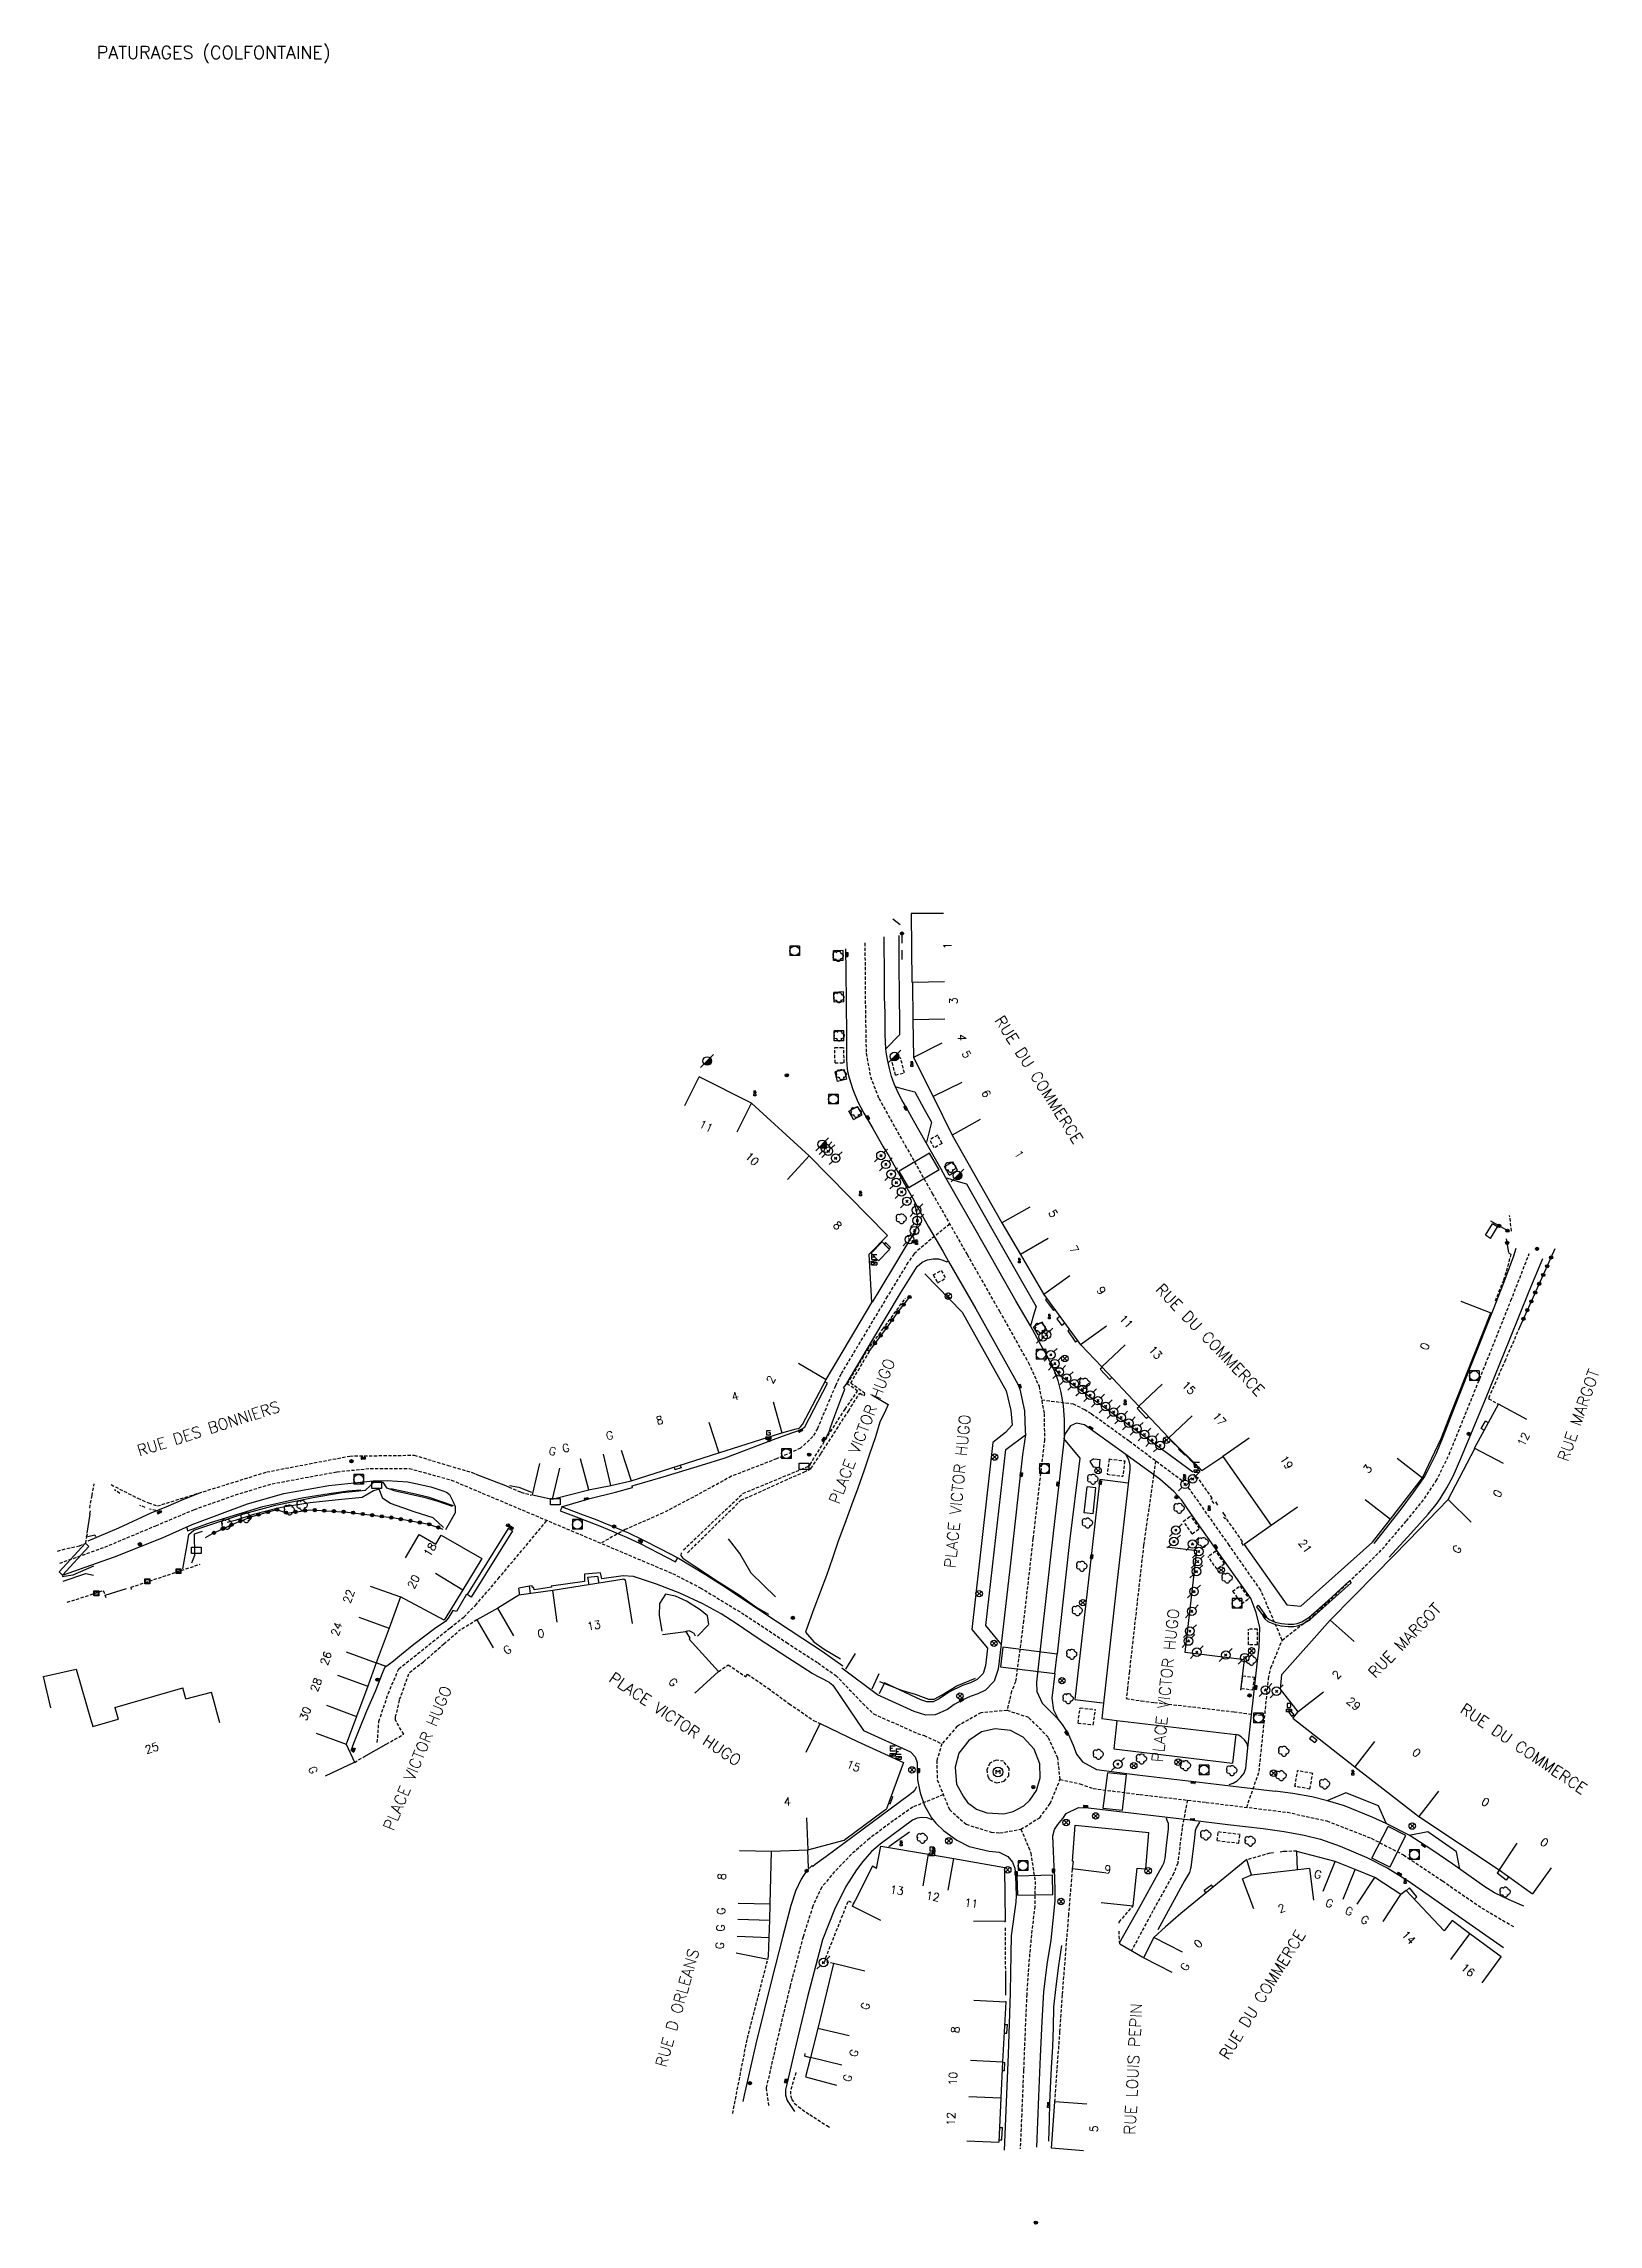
# Model space of a CAD drawing. Header units: millimetres. Extents: x 114005 to 114985, y 122399 to 123000.
# Drawn here: x 114004.9 to 114247.2, y 122399.1 to 122739.1 of the extents above; entities that cross this region are included whole.
import ezdxf
from ezdxf.enums import TextEntityAlignment as Align

# ---------------------------------------------------------------- set-up
doc = ezdxf.new("R2010")
doc.units = ezdxf.units.MM
doc.linetypes.add('DASHED', pattern=[0.75, 0.5, -0.25])
doc.layers.get('0').update_dxf_attribs({"linetype": 'CONTINUOUS'})
for name, color, linetype in [('w0001', 6, 'DASHED'), ('w0003', 5, 'CONTINUOUS'), ('w0006', 2, 'CONTINUOUS'), ('w0008', 7, 'CONTINUOUS'), ('w0013', 4, 'CONTINUOUS'), ('w0014', 7, 'CONTINUOUS'), ('w0017', 7, 'CONTINUOUS'), ('w0020', 2, 'CONTINUOUS'), ('w0021', 2, 'CONTINUOUS'), ('w0100', 7, 'CONTINUOUS'), ('w0101', 7, 'CONTINUOUS'), ('w0103', 1, 'CONTINUOUS'), ('w0106', 7, 'CONTINUOUS'), ('w0112', 1, 'DASHED'), ('w0113', 2, 'DASHED'), ('w0114', 2, 'DASHED'), ('w0132', 7, 'CONTINUOUS'), ('w0150', 7, 'CONTINUOUS'), ('w0153', 7, 'CONTINUOUS'), ('w0210', 2, 'CONTINUOUS'), ('w0211', 2, 'CONTINUOUS'), ('w0214', 2, 'CONTINUOUS'), ('w0300', 7, 'CONTINUOUS'), ('w0322', 7, 'CONTINUOUS'), ('w0400', 7, 'CONTINUOUS'), ('w0420', 7, 'CONTINUOUS'), ('w0425', 7, 'CONTINUOUS'), ('w0430', 7, 'CONTINUOUS'), ('w0431', 7, 'CONTINUOUS'), ('w0432', 7, 'CONTINUOUS'), ('w0438', 7, 'CONTINUOUS'), ('w0439', 7, 'CONTINUOUS'), ('w0469', 7, 'CONTINUOUS'), ('w0470', 7, 'CONTINUOUS'), ('w0473', 7, 'CONTINUOUS'), ('w0856', 7, 'CONTINUOUS'), ('w0980', 7, 'CONTINUOUS'), ('w0989', 7, 'CONTINUOUS'), ('w0991', 7, 'CONTINUOUS'), ('w1102', 7, 'CONTINUOUS'), ('w1338', 7, 'CONTINUOUS'), ('w1471', 7, 'CONTINUOUS')]:
    doc.layers.add(name, color=color, linetype=linetype)
doc.styles.get("Standard").update_dxf_attribs({"font": 'romans.shx', "width": 0.85})

msp = doc.modelspace()

# ---------------------------------------------------------------- texts
at = {"layer": 'w0980'}
msp.add_text('PATURAGES (COLFONTAINE)', height=2, dxfattribs=at).set_placement((114013.2, 122737.75), align=Align.MIDDLE_LEFT)
at = {"layer": 'w0989'}
for s, rotation, p in [('RUE DU COMMERCE', 302.6961, (114153.79, 122587.31)), ('RUE DU COMMERCE', 313.8542, (114178.72, 122545.35)), ('PLACE VICTOR HUGO', 68.6301, (114128.08, 122511.56)), ('RUE MARGOT', 70.796, (114241.66, 122518.18)), ('RUE DES BONNIERS', 17.6711, (114019.58, 122519.65)), ('PLACE VICTOR HUGO', 84.2894, (114146.14, 122501.42)), ('PLACE VICTOR HUGO', 83.8474, (114178.47, 122471.15)), ('RUE MARGOT', 45.9765, (114211.83, 122484.74)), ('PLACE VICTOR HUGO', 67.6199, (114058.61, 122460.66)), ('PLACE VICTOR HUGO', 326.192, (114093.35, 122484.57)), ('RUE DU COMMERCE', 325.9311, (114226.01, 122479.72)), ('RUE D ORLEANS', 74.1241, (114101.08, 122423.69)), ('RUE DU COMMERCE', 58.2974, (114188.78, 122425.07)), ('RUE LOUIS PEPIN', 87.0391, (114174.17, 122413.03))]:
    msp.add_text(s, height=1.75, rotation=rotation, dxfattribs=at).set_placement(p, align=Align.MIDDLE_LEFT)
at = {"layer": 'w0991'}
for s, rotation, p in [('1', 90.8844, (114146.41, 122598.47)), ('3', 90.8043, (114147.35, 122589.86)), ('4', 271.517, (114147.42, 122584.14)), ('5', 298.7685, (114148.21, 122581.22)), ('6', 297.192, (114151.28, 122575.12)), ('11', 333.3608, (114107.89, 122569.78)), ('10', 317.6059, (114114.91, 122564.75)), ('1', 300.2378, (114156.43, 122565.66)), ('8', 315.593, (114128.22, 122554.4)), ('5', 301.9612, (114161.72, 122556.37)), ('7', 300.8746, (114164.99, 122550.79)), ('9', 308.0984, (114169.28, 122544.31)), ('11', 313.314, (114173.18, 122539.44)), ('13', 311.9545, (114177.73, 122534.64)), ('0', 69.7985, (114220.77, 122535.78)), ('2', 60.1694, (114118.81, 122530.51)), ('15', 315.2817, (114182.95, 122529.09)), ('4', 17.0606, (114112.87, 122527.61)), ('8', 15.875, (114101.1, 122523.87)), ('17', 310.0619, (114187.68, 122524.25)), ('G', 348.242, (114084.1, 122519.04)), ('G', 11.5567, (114086.43, 122519.54)), ('G', 11.5567, (114093.25, 122521.48)), ('12', 64.285, (114236.12, 122521.24)), ('19', 303.0711, (114198.11, 122517.57)), ('3', 48.9636, (114211.73, 122516.5)), ('0', 61.8929, (114232.06, 122512.75)), ('18', 58.6471, (114065.68, 122503.97)), ('21', 305.6497, (114201.03, 122504.48)), ('G', 51.7426, (114225.67, 122503.97)), ('20', 63.2461, (114063.14, 122499.02)), ('22', 70.0325, (114053.05, 122496.8)), ('24', 69.7477, (114051.18, 122491.7)), ('13', 9.0872, (114090.78, 122491.87)), ('0', 7.8468, (114082.51, 122490.61)), ('26', 69.9785, (114049.51, 122487.14)), ('G', 29.9516, (114077.5, 122488.16)), ('28', 69.5358, (114047.98, 122483.01)), ('G', 312.7851, (114102.57, 122483.19)), ('2', 45.3975, (114206.86, 122484.36)), ('30', 69.4739, (114046.29, 122478.5)), ('29', 319.0797, (114208.68, 122479.79)), ('25', 18.2069, (114021.99, 122472.76)), ('0', 321.9866, (114218.5, 122472.14)), ('G', 294.6614, (114046.34, 122469.66)), ('15', 338.0097, (114130.91, 122469.98)), ('4', 1.6252, (114120.84, 122464.37)), ('0', 329.3278, (114229.31, 122464.39)), ('0', 325.597, (114238.46, 122458.14)), ('8', 85.1234, (114111.26, 122453.26)), ('9', 352.9688, (114170.68, 122453.81)), ('G', 345.2007, (114203.34, 122453.06)), ('13', 351.7757, (114137.81, 122450.57)), ('12', 350.338, (114143.41, 122449.6)), ('11', 352.5599, (114149.43, 122448.55)), ('2', 20.5299, (114198.08, 122447.78)), ('G', 338.0134, (114205.08, 122448.59)), ('G', 93.1024, (114111.05, 122445.33)), ('G', 91.6396, (114111.13, 122447.94)), ('G', 337.8882, (114208.14, 122447.35)), ('G', 326.6024, (114210.49, 122446.04)), ('G', 89.361, (114110.94, 122442.55)), ('0', 43.0856, (114185.28, 122442.4)), ('14', 313.2485, (114217.21, 122443.39)), ('G', 62.8919, (114183.35, 122438.97)), ('16', 320.8366, (114226.5, 122438.25)), ('G', 76.3418, (114133.59, 122432.98)), ('8', 86.8794, (114147.64, 122429.39)), ('G', 76.2417, (114131.8, 122425.64)), ('G', 75.3879, (114130.82, 122421.75)), ('10', 87.3374, (114147.25, 122421.77)), ('12', 87.4458, (114146.96, 122415.5)), ('5', 87.309, (114169.23, 122413.96))]:
    msp.add_text(s, height=1.25, rotation=rotation, dxfattribs=at).set_placement(p, align=Align.CENTER)

# ---------------------------------------------------------------- blocks, each defined once
blk = doc.blocks.new('T856')
for p, q in [((-0.125, 0), (0.125, 0)), ((0, 0.125), (0, -0.125))]:
    blk.add_line(p, q)
blk.add_ellipse((0, 0), major_axis=(-0.177, 0.177), ratio=1, start_param=3.9269908, end_param=10.2101761)
blk = doc.blocks.new('T150')
for p, q in [((-0.375, 0.375), (0.375, 0.375)), ((-0.375, -0.375), (-0.375, 0.375)), ((-0.28125, 0.28125), (0.28125, 0.28125)), ((-0.28125, -0.28125), (-0.28125, 0.28125)), ((0.28125, 0.28125), (0.28125, -0.28125)), ((0.375, 0.375), (0.375, -0.375)), ((0.375, -0.375), (-0.375, -0.375)), ((0.28125, -0.28125), (-0.28125, -0.28125))]:
    blk.add_line(p, q)
blk = doc.blocks.new('T1471')
at = {"color": 0, "linetype": 'Continuous', "flags": 128}
blk.add_lwpolyline([(-0.75, -0.5), (-0.75, 0.5), (0.75, 0.5), (0.75, -0.5), (-0.75, -0.5)], dxfattribs=at)
blk = doc.blocks.new('T400')
for p, q in [((-0.15, 0.3), (0.15, 0.3)), ((-0.15, -0.25), (-0.15, 0.3)), ((-0.15, 0.15), (0.15, 0.15)), ((-0.15, 0), (0.15, 0)), ((0.15, 0.3), (0.15, -0.25)), ((-0.15, -0.15), (0.15, -0.15)), ((-0.15, -0.25), (-0.15, -0.3)), ((-0.15, -0.3), (0.15, -0.3)), ((0.15, -0.3), (0.15, -0.25))]:
    blk.add_line(p, q)
blk = doc.blocks.new('T420')
for p, q in [((0.75, 0.75), (-0.75, 0.75)), ((-0.75, 0.75), (-0.75, -0.75)), ((0.75, 0.75), (0.75, -0.75)), ((0.75, -0.75), (-0.75, -0.75))]:
    blk.add_line(p, q)
blk.add_ellipse((0, 0), major_axis=(-0.53, 0.53), ratio=1, start_param=3.926991, end_param=10.210176)
blk = doc.blocks.new('T300')
for p, q in [((-0.8, 0.51), (-0.86, 0.34)), ((-0.86, 0.34), (-0.86, 0.17)), ((-0.86, 0.17), (-0.74, 0.06)), ((-0.69, 0.63), (-0.8, 0.51)), ((-0.8, -0.06), (-0.74, 0.06)), ((-0.74, 0.06), (-0.69, 0.11)), ((-0.57, 0.69), (-0.69, 0.63)), ((-0.46, 0.69), (-0.57, 0.69)), ((-0.29, 0.63), (-0.46, 0.69)), ((-0.29, 0.63), (-0.17, 0.74)), ((-0.23, 0.57), (-0.29, 0.63)), ((-0.17, 0.74), (-0.06, 0.8)), ((-0.06, 0.8), (0.06, 0.8)), ((0.06, 0.8), (0.23, 0.74)), ((0.23, 0.74), (0.34, 0.63)), ((0.34, 0.63), (0.4, 0.51)), ((0.46, 0.46), (0.34, 0.46)), ((0.4, 0.51), (0.4, 0.46)), ((0.57, 0.4), (0.46, 0.46)), ((0.57, 0.4), (0.69, 0.29)), ((0.69, 0.29), (0.74, 0.17)), ((0.74, 0.06), (0.69, -0.17)), ((0.74, 0.17), (0.74, 0.06)), ((-0.8, -0.17), (-0.8, -0.06)), ((-0.8, -0.23), (-0.8, -0.17)), ((-0.74, -0.34), (-0.8, -0.23)), ((-0.69, -0.4), (-0.74, -0.34)), ((-0.51, -0.46), (-0.69, -0.4)), ((-0.4, -0.46), (-0.51, -0.46)), ((-0.4, -0.46), (-0.34, -0.46)), ((-0.34, -0.46), (-0.34, -0.4)), ((-0.34, -0.51), (-0.34, -0.46)), ((-0.29, -0.63), (-0.34, -0.51)), ((-0.17, -0.74), (-0.29, -0.63)), ((-0.06, -0.8), (-0.17, -0.74)), ((0.06, -0.8), (-0.06, -0.8)), ((0.17, -0.74), (0.06, -0.8)), ((0.23, -0.69), (0.17, -0.74)), ((0.29, -0.46), (0.23, -0.46)), ((0.29, -0.63), (0.23, -0.69)), ((0.46, -0.4), (0.29, -0.46)), ((0.34, -0.51), (0.29, -0.63)), ((0.34, -0.51), (0.34, -0.46)), ((0.57, -0.34), (0.46, -0.4)), ((0.63, -0.29), (0.57, -0.34)), ((0.69, -0.17), (0.63, -0.29))]:
    blk.add_line(p, q)
blk = doc.blocks.new('T425')
for p, q in [((-0.15, 0.6), (0.15, 0.6)), ((-0.15, 0.6), (-0.15, 0.3)), ((-0.15, 0.3), (0.15, 0.3)), ((-0.15, 0.15), (0.15, 0.15)), ((-0.15, -0.15), (-0.15, 0.15)), ((0, 0.45), (0.15, 0.45)), ((0.15, 0.45), (0.15, 0.3)), ((0.15, 0.15), (0.15, -0.15)), ((0.15, -0.15), (-0.15, -0.15))]:
    blk.add_line(p, q)
blk.add_ellipse((0, 0), major_axis=(-0.106, 0.106), ratio=1, start_param=3.926991, end_param=10.210176)
blk = doc.blocks.new('T432')
for p, q in [((-0.4, 0.2), (0.4, 0.2)), ((-0.4, -0.2), (-0.4, 0.2)), ((-0.4, -0.2), (0.4, 0.2)), ((0.3, 1.1), (-0.3, 1.1)), ((-0.3, 1.1), (-0.3, 0.5)), ((-0.3, 0.5), (0.3, 0.5)), ((0.3, 0.8), (0, 0.8)), ((0.3, 0.5), (0.3, 0.8)), ((0.4, 0.2), (0.4, -0.2)), ((-0.4, -0.2), (0.4, -0.2))]:
    blk.add_line(p, q)
blk = doc.blocks.new('T430')
for p, q in [((-0.4, 1.4), (0.4, 1.4)), ((-0.4, 1.4), (-0.4, 0.6)), ((-0.4, 1), (0, 1)), ((-0.4, 0.6), (0.4, 0.6)), ((-0.4, 0.2), (0.4, 0.2)), ((-0.4, -0.2), (-0.4, 0.2)), ((-0.4, -0.2), (0.4, 0.2)), ((0.4, 0.2), (0.4, -0.2)), ((-0.4, -0.2), (0.4, -0.2))]:
    blk.add_line(p, q)
blk = doc.blocks.new('T473')
for p, q in [((-0.166667, 0.166667), (0.166667, -0.166667)), ((-0.166667, -0.166667), (0.166667, 0.166667)), ((0.500001, 0.500001), (1.000002, 1.000002)), ((-1.000002, -1.000002), (-0.500001, -0.500001))]:
    blk.add_line(p, q)
blk.add_ellipse((0, 0), major_axis=(0.471405, 0.471405), ratio=1, start_param=5.4977871438, end_param=11.780972451)
blk = doc.blocks.new('T470')
for p, q in [((-1.000002, -1.000002), (1.000002, 1.000002)), ((0, 0), (0.666668, 0)), ((0, 0), (0, -0.666668)), ((0.166667, 0.166667), (0.500001, 0.166667)), ((0.166667, 0.166667), (0.166667, -0.666668)), ((0.333334, 0.333334), (0.500001, 0.333334)), ((0.333334, 0.333334), (0.333334, -0.500001)), ((0.500001, 0.333334), (0.500001, -0.333334)), ((-0.333334, -0.333334), (0.500001, -0.333334)), ((-0.333334, -0.333334), (-0.333334, -0.500001)), ((-0.333334, -0.500001), (0.333334, -0.500001)), ((-0.166667, -0.166667), (0.666668, -0.166667)), ((-0.166667, -0.166667), (-0.166667, -0.666668))]:
    blk.add_line(p, q)
blk.add_ellipse((0, 0), major_axis=(0.471405, 0.471405), ratio=1, start_param=5.4977871438, end_param=11.780972451)
blk = doc.blocks.new('T469')
at = {"color": 0, "linetype": 'Continuous', "flags": 128}
for points in [[(-0.35, 0.35), (0.35, -0.35)], [(-0.35, -0.35), (0.35, 0.35)]]:
    blk.add_lwpolyline(points, dxfattribs=at)
at = {"color": 0, "linetype": 'Continuous'}
blk.add_circle((0, 0), 0.5, dxfattribs=at)
blk = doc.blocks.new('T438')
for p, q in [((-0.4, 0.2), (0.4, 0.2)), ((-0.4, -0.2), (-0.4, 0.2)), ((0.15, 1.1), (-0.3, 1.1)), ((-0.3, 1.1), (-0.3, 0.5)), ((-0.3, 0.5), (0.15, 0.5)), ((0.3, 0.65), (0.3, 0.95)), ((0.4, 0.2), (0.4, -0.2))]:
    blk.add_line(p, q)
at = {"flags": 128}
for points in [[(-0.4, -0.2), (0.4, 0.2)], [(0.4, -0.2), (-0.4, -0.2)]]:
    blk.add_lwpolyline(points, dxfattribs=at)
for centre, major_axis, start_param, end_param in [((0.15, 0.95), (0.106, -0.106), 0.785398, 2.356194), ((0.15, 0.65), (0.106, 0.106), 3.926991, 5.497787)]:
    blk.add_ellipse(centre, major_axis=major_axis, ratio=1, start_param=start_param, end_param=end_param)
blk = doc.blocks.new('T153')
for p, q in [((-0.272728, -0.272728), (-0.272728, 0.272728)), ((-0.272728, 0.272728), (0, 0)), ((0, 0), (0.272728, 0.272728)), ((0.272728, 0.272728), (0.272728, -0.272728))]:
    blk.add_line(p, q)
blk.add_ellipse((0, 0), major_axis=(-0.530332, 0.530332), ratio=1, start_param=3.926990817, end_param=10.2101761242)
blk = doc.blocks.new('t322o')
at = {"color": 0, "linetype": 'Continuous'}
for radius in [0.25, 0.15]:
    blk.add_circle((0, 0), radius, dxfattribs=at)

# ---------------------------------------------------------------- linework, layer by layer
at = {"layer": 'w0001'}
for points in [[(114132.92, 122598.9), (114132.96, 122590.67), (114133.05, 122585.37), (114133.11, 122581.7), (114133.79, 122578.04), (114135.08, 122574.65), (114139.18, 122567.35), (114143.42, 122559.84), (114148.85, 122550.3), (114153.88, 122541.48), (114158.4, 122533.44), (114160.06, 122529.76), (114160.85, 122525.49), (114160.9, 122521.44), (114159.11, 122506.02), (114157.65, 122493.2), (114156.4, 122483.7), (114155.77, 122482.22), (114155.07, 122479.22), (114151.01, 122478.86), (114147.31, 122476.77), (114144.92, 122474.01), (114144.12, 122471.42), (114144.18, 122468.39), (114146.09, 122463.76), (114148.69, 122461.47), (114152.61, 122460.24), (114153.95, 122460.11), (114157.23, 122460.7), (114160.16, 122462.5), (114161.8, 122464.71), (114163.33, 122468.47), (114162.98, 122471.77), (114161.49, 122475.06), (114158.45, 122478.1), (114155.07, 122479.22)], [(114146.13, 122555.07), (114142.08, 122551.74), (114140.57, 122550.42), (114139.62, 122549.06), (114136.41, 122543.76), (114129.17, 122531.66), (114128.31, 122529.82), (114125.52, 122523.18), (114124.81, 122521.92), (114122.87, 122520.11), (114119.16, 122518.46), (114112.13, 122515.73), (114106.19, 122512.5), (114101.46, 122510.01), (114095.56, 122507.43), (114091.79, 122505.29)], [(114192.42, 122464.11), (114194.36, 122469.74), (114195.83, 122484.18), (114196.19, 122485.87), (114197.95, 122490.19), (114202.85, 122494), (114210.37, 122501.23), (114213.55, 122504.36), (114217.31, 122508.77), (114219.68, 122511.66), (114221.97, 122515.01), (114223.96, 122519.14), (114226.49, 122525.36), (114229.63, 122533.18), (114233.6, 122543.13), (114236.46, 122550.48)], [(114197.95, 122490.19), (114194.6, 122497.97), (114189.69, 122504.99), (114183.56, 122513.68), (114182.34, 122515.03), (114174.08, 122521.21), (114169.88, 122524.25), (114168.21, 122525.45), (114167.17, 122526.1), (114165.44, 122526.96), (114160.46, 122527.62)], [(114007.44, 122502.18), (114014.46, 122504.69), (114022.43, 122508.03), (114028.43, 122510.56), (114034.82, 122512.83), (114040.53, 122514.56), (114050.65, 122516.44), (114055.82, 122516.95), (114061.92, 122516.95), (114068.46, 122515.15), (114102.95, 122500.57), (114107.27, 122498.36), (114114.25, 122494.1), (114120.71, 122489.81), (114125.61, 122486.62), (114128.39, 122484.67), (114132.6, 122480.3), (114134.26, 122478.68), (114141.12, 122475.65), (114142.13, 122475.29), (114144.92, 122474.01)], [(114178.21, 122518.12), (114176.35, 122504.97), (114174.13, 122485.27), (114173.85, 122482.74), (114173.66, 122481.08), (114175.98, 122480.71), (114178.03, 122480.47), (114190.45, 122479), (114195.24, 122478.39)], [(114056.93, 122474.22), (114057.18, 122477.51), (114058.62, 122481.83), (114060.28, 122485.72), (114064.37, 122488.99), (114068.29, 122492.12), (114070.42, 122493.79), (114072.22, 122495.6), (114075.78, 122499.76), (114083.38, 122508.84)], [(114145.13, 122466.08), (114140.39, 122464.14), (114137.37, 122462.05), (114133.64, 122459.26), (114130.82, 122456.79), (114128.19, 122454.09), (114126.18, 122451.66), (114124.81, 122448.69), (114123.28, 122443.93), (114121.28, 122436.27), (114119.66, 122429.63), (114117.53, 122420.34), (114117.93, 122417.45)], [(114163.33, 122468.47), (114166.43, 122467.78), (114168.5, 122467.05), (114175.8, 122466.11), (114180.29, 122465.58), (114186.08, 122464.89), (114198.77, 122463.34), (114204.93, 122461.99), (114211.83, 122459.29), (114216.88, 122456.68), (114222.92, 122452.65), (114229.05, 122448.41), (114234.02, 122445.5)], [(114183.18, 122465.23), (114182.35, 122460.91), (114181.67, 122455.39), (114181.05, 122453.84), (114177.81, 122447.99), (114174.45, 122441.74)], [(114157.23, 122460.7), (114158.42, 122457.92), (114158.77, 122457), (114159.44, 122452.57), (114159.38, 122448.67), (114158.87, 122444.23), (114158.45, 122439.73), (114158.13, 122434.94), (114157.84, 122428.19), (114157.64, 122423.12), (114157.35, 122416.26), (114157.12, 122410.88)]]:
    msp.add_lwpolyline(points, dxfattribs=at)
at = {"layer": 'w0003'}
for points in [[(114085.72, 122510.98), (114085.45, 122510.32)], [(114085.45, 122510.32), (114088.31, 122509.23), (114090.86, 122508.28), (114091.84, 122507.89), (114095.77, 122506.24), (114097.89, 122505.26), (114100.71, 122503.79), (114103.38, 122502.4)], [(114085.72, 122510.98), (114088.57, 122509.89), (114091.13, 122508.94), (114092.12, 122508.55), (114096.07, 122506.89), (114098.22, 122505.89), (114101.05, 122504.41), (114103.76, 122503)], [(114078, 122507.21), (114077.34, 122507.61), (114070.91, 122497.29)], [(114078, 122507.21), (114071.57, 122496.89)], [(114007.89, 122500.32), (114007.34, 122500.82), (114011.43, 122505.28)], [(114007.89, 122500.32), (114011.98, 122504.78)], [(114011.43, 122505.28), (114011.98, 122504.78)], [(114103.38, 122502.4), (114103.76, 122503)], [(114071.57, 122496.89), (114070.91, 122497.29)], [(114193.94, 122495.39), (114194.82, 122494.19), (114195.26, 122493.52), (114195.73, 122493.1), (114196.74, 122492.66), (114197.79, 122492.4), (114198.88, 122492.29), (114199.74, 122492.3), (114200.36, 122492.41), (114201.18, 122492.7), (114202.3, 122493.4), (114205.29, 122496.06), (114208.7, 122499.14)], [(114194.22, 122495.61), (114195.11, 122494.4), (114195.52, 122493.77), (114195.92, 122493.42), (114196.85, 122493.01), (114197.84, 122492.76), (114198.89, 122492.66), (114199.7, 122492.67), (114200.27, 122492.77), (114201.01, 122493.04), (114202.08, 122493.7), (114205.04, 122496.33), (114208.46, 122499.42)], [(114208.46, 122499.42), (114208.7, 122499.14)], [(114194.22, 122495.61), (114193.94, 122495.39)]]:
    msp.add_lwpolyline(points, dxfattribs=at)
at = {"layer": 'w0006'}
for points in [[(114138.2, 122600.07), (114138.22, 122596.12), (114138.28, 122589.98), (114138.31, 122587.1), (114138.33, 122584.57), (114136.21, 122582.43)], [(114137.75, 122576.47), (114139.24, 122576.07), (114140.69, 122575.67), (114142.08, 122573.08), (114143.31, 122570.93), (114142.92, 122569.48), (114142.5, 122567.81)], [(114145.62, 122562.28), (114147.44, 122561.72), (114148.74, 122561.33), (114152.67, 122554.44), (114156.9, 122546.96), (114159.6, 122542.23), (114159.2, 122540.85), (114158.74, 122539.19)], [(114173.93, 122514.66), (114169.54, 122515.24), (114167.95, 122501.43), (114165.65, 122480.94), (114169.95, 122480.39)], [(114191.51, 122482.37), (114192.06, 122487.11), (114182.85, 122488.25), (114184.67, 122504.09), (114179.98, 122504.66)], [(114129.96, 122485.65), (114131.44, 122488.1)], [(114134.03, 122482.61), (114135.13, 122485)], [(114172.17, 122477.59), (114171.7, 122473.25), (114190.22, 122471)], [(114190.74, 122475.47), (114190.22, 122471)], [(114214.13, 122461.62), (114212.97, 122464.35), (114207.85, 122466.37), (114205.04, 122465.19)], [(114225.65, 122454.46), (114225.14, 122457.16), (114220.64, 122460.3), (114217.76, 122459.73)]]:
    msp.add_lwpolyline(points, dxfattribs=at)
at = {"layer": 'w0008'}
for points in [[(114158.71, 122539.21), (114156.46, 122543.09), (114154.48, 122546.59), (114151.99, 122550.97), (114149.43, 122555.47), (114146.98, 122559.72), (114145.54, 122562.26), (114144.74, 122563.72), (114142.45, 122567.75), (114140.5, 122571.23), (114139.38, 122573.18), (114138.68, 122574.44), (114138.19, 122575.31), (114137.71, 122576.46), (114137.49, 122576.91), (114137.07, 122578.09), (114136.76, 122579.31), (114136.43, 122580.73), (114136.22, 122581.87), (114136.18, 122582.39), (114136.08, 122584.63), (114136.06, 122588.02), (114135.95, 122590.46), (114135.98, 122595.06), (114135.94, 122598.09), (114135.93, 122599.83)], [(114129.91, 122597.97), (114129.96, 122594.48), (114129.98, 122589.6), (114130.03, 122584.54), (114130.03, 122580.87), (114130.12, 122579.83), (114130.21, 122578.87), (114130.47, 122577.87), (114131.06, 122576.05), (114131.83, 122574.13), (114132.75, 122572.38), (114134.15, 122569.98), (114135.75, 122567.13), (114136.68, 122565.58), (114139.09, 122561.31), (114140.33, 122559.13), (114140.82, 122558.26), (114142.85, 122554.62), (114145.07, 122550.81), (114145.93, 122549.23)], [(114134.12, 122542.87), (114135.3, 122544.84), (114137.72, 122548.93), (114138.86, 122550.83), (114140.78, 122553.99), (114141.09, 122555.06), (114141.13, 122556.22), (114140.88, 122557.61), (114140.64, 122558.19), (114140.75, 122558.27)], [(114234.35, 122551.27), (114233.98, 122550.08), (114232.63, 122546.43), (114230.92, 122542.01), (114227.36, 122533.02), (114224.51, 122525.73), (114223, 122521.85), (114221.93, 122519.29), (114220.59, 122516.6), (114220.11, 122515.72), (114218.38, 122513.23), (114216.44, 122510.61), (114212.24, 122505.26)], [(114126.83, 122521.65), (114127.4, 122522.82), (114127.62, 122523.48), (114128.25, 122525.22), (114129.34, 122528.14), (114129.77, 122529.32), (114129.56, 122529.5), (114129.99, 122530.04), (114134.17, 122537.07), (114138.49, 122544.3), (114141.06, 122548.42), (114141.84, 122549.14), (114142.68, 122549.47), (114143.54, 122549.64), (114144.4, 122549.62), (114145.08, 122549.45), (114145.7, 122549.17), (114145.9, 122549.27)], [(114145.93, 122549.23), (114150.19, 122541.82), (114154.99, 122533.26), (114156.51, 122530.56), (114156.79, 122530.01)], [(114214.6, 122503.13), (114218.01, 122506.83), (114220.7, 122509.8), (114221.97, 122511.35), (114222.59, 122512.2), (114223.63, 122513.93), (114224.57, 122515.73), (114225.78, 122518.5), (114229.64, 122527.78), (114233.43, 122537.09), (114236.45, 122544.62), (114238.57, 122549.69)], [(114161.75, 122533.56), (114161.39, 122534.39), (114160.37, 122536.14), (114158.71, 122539.21)], [(114161.75, 122533.56), (114162.55, 122531.84)], [(114123.53, 122523.33), (114127.1, 122530.23), (114126.68, 122530.44)], [(114162.55, 122531.84), (114162.97, 122530.69), (114163.47, 122528.78), (114163.8, 122526.75), (114163.97, 122524.54), (114163.95, 122521.61), (114162.33, 122507.34), (114160.49, 122491.13), (114159.66, 122483.64), (114159.71, 122482.15), (114160.55, 122480.33), (114161.61, 122479.24), (114162.81, 122478.08), (114163.66, 122477.02), (114164.57, 122475.56), (114165.35, 122473.83), (114165.9, 122472.42), (114166.84, 122471.21), (114169.02, 122470.03), (114175.37, 122469.2), (114187.72, 122467.74), (114196.88, 122466.64)], [(114184.05, 122516.38), (114176.74, 122521.72), (114165.83, 122529.64), (114163.36, 122531.42), (114162.48, 122532.68)], [(114156.79, 122530.01), (114157.04, 122529.34)], [(114157.04, 122529.34), (114157.78, 122525.96), (114157.92, 122522.76)], [(114193.12, 122496.6), (114185.44, 122507.51), (114183.14, 122510.77), (114182.24, 122512.04), (114181.05, 122513.35), (114178.89, 122515.27), (114173.2, 122519.41), (114167.14, 122523.78), (114165.92, 122524.02), (114164.98, 122523.6), (114164.16, 122522.47)], [(114085.65, 122510.95), (114090.07, 122512.29), (114094.04, 122513.25), (114096.71, 122514), (114096.66, 122514.23), (114101.5, 122515.67), (114107.46, 122517.49), (114111.12, 122518.62), (114118.28, 122521.3), (114120.08, 122521.99), (114121.55, 122522.52), (114122.48, 122522.8), (114123.2, 122523.12)], [(114123.53, 122523.33), (114123.2, 122523.12)], [(114157.97, 122522.22), (114157.49, 122519.09), (114155.66, 122502.63), (114154.16, 122489.54), (114153.71, 122485.67), (114153.06, 122483.81), (114151.69, 122482.38), (114150.51, 122481.79), (114149.33, 122481.38), (114148.19, 122480.89), (114146.82, 122480.13), (114145.78, 122479.37), (114143.86, 122478.52), (114142.4, 122478.48), (114140.61, 122479.07), (114134.9, 122481.66), (114129.32, 122485.8)], [(114157.92, 122522.76), (114157.97, 122522.22)], [(114163.95, 122521.61), (114164.16, 122522.47)], [(114173.56, 122519.07), (114174, 122518.34), (114174.22, 122517.45), (114174.21, 122516.77), (114172.13, 122498.6), (114170.1, 122480.36), (114169.83, 122477.98), (114172.18, 122477.67), (114190.74, 122475.47)], [(114007.8, 122500.29), (114007.85, 122500.32), (114015.98, 122503.18), (114023.54, 122506.2), (114028.07, 122508.19), (114036.7, 122511.44), (114042.37, 122513.03), (114049.39, 122514.27), (114056.27, 122515), (114058.44, 122515.09), (114061.67, 122514.87), (114065.25, 122514.09), (114067.16, 122513.48), (114067.72, 122513.25), (114068.17, 122512.91), (114068.71, 122511.87), (114069.04, 122511.01), (114069.07, 122510.01), (114067.55, 122507.37)], [(114011.87, 122505.67), (114016.66, 122507.71), (114021.8, 122510.07), (114024.03, 122510.98), (114026.79, 122512.15), (114029.54, 122513.25)], [(114127.4, 122483.6), (114124.72, 122484.96), (114120.91, 122487.4), (114116.42, 122490.33), (114112.83, 122492.76), (114110.54, 122494.27), (114107.64, 122495.83), (114104.08, 122497.49), (114100.45, 122498.89), (114096.85, 122500.13), (114095.23, 122500.23), (114091.92, 122499.75), (114091.71, 122500.69), (114089.2, 122500.48), (114089.23, 122499.34), (114084.01, 122498.62), (114084.09, 122498.45), (114081.39, 122498.03), (114081.31, 122498.37), (114081.1, 122498.37), (114081.07, 122498.65), (114080.66, 122498.6)], [(114103.88, 122502.95), (114108.07, 122500.4), (114110.63, 122498.82), (114115.62, 122495.49), (114119.3, 122493.02), (114123.23, 122490.44), (114126.27, 122488.44), (114129.49, 122486.16)], [(114070.84, 122497.34), (114069.27, 122494.65), (114068.68, 122494.82), (114068.06, 122493.79), (114067.62, 122493.16), (114065.83, 122491.96), (114062.62, 122489.52), (114060.68, 122487.94), (114059.43, 122486.92), (114058.39, 122486.1), (114058.12, 122485.96), (114057.8, 122485.25), (114056.61, 122482.15), (114055.27, 122479.09), (114054.05, 122476.13), (114053.22, 122474.06), (114052.81, 122472.93)], [(114194.06, 122486.45), (114194.38, 122489.1), (114194.45, 122492.14), (114193.9, 122494.48), (114193.13, 122496.57)], [(114192.62, 122473.41), (114194.06, 122486.45)], [(114127.4, 122483.6), (114127.91, 122483.16), (114132.7, 122476.11), (114140, 122472.78), (114140.75, 122471.98), (114141.06, 122471.08), (114141.06, 122470.37), (114141.14, 122468.39), (114141.54, 122466.37), (114142.22, 122464.38), (114143.31, 122462.5), (114143.98, 122461.64), (114145.15, 122460.5), (114147.23, 122458.97), (114149.18, 122458), (114152.27, 122457.3), (114153.86, 122457.14), (114155.18, 122456.42), (114155.94, 122455.55), (114156.29, 122454.61), (114156.38, 122453.43)], [(114163.06, 122477.91), (114162.34, 122479.28), (114162.12, 122481.14), (114162.56, 122484.98)], [(114151.93, 122463.23), (114154.56, 122463.08), (114156, 122463.46), (114157.71, 122464.37), (114158.63, 122465.23), (114159.64, 122466.72), (114160.23, 122468.71), (114160.16, 122470.87), (114159.31, 122473.19), (114157.6, 122475.04), (114155.62, 122476.09), (114153.24, 122476.37), (114151.09, 122475.86), (114149.12, 122474.54), (114147.57, 122472.55), (114146.99, 122470.37), (114147.21, 122467.73), (114148.24, 122465.85), (114148.91, 122464.86)], [(114189.7, 122467.68), (114190.29, 122467.86), (114190.95, 122468.27), (114191.53, 122468.81), (114192, 122469.45), (114192.28, 122470.22), (114192.34, 122470.73), (114192.62, 122473.41), (114192.56, 122473.86), (114192.42, 122474.12), (114192.06, 122474.65), (114191.56, 122475.09), (114191.14, 122475.34), (114190.74, 122475.47)], [(114140.96, 122467.3), (114140.74, 122466.87), (114140.38, 122466.47), (114139.87, 122466.04), (114132.42, 122460.57), (114126.82, 122456.37), (114125.18, 122455.18), (114124.79, 122454.91), (114124.69, 122455.05), (114123.84, 122454.21), (114122.97, 122452.89), (114122.09, 122451.02), (114121.38, 122448.78), (114120.08, 122443.83), (114118.38, 122437.12), (114115.92, 122427.22), (114114.1, 122419.22), (114113.9, 122418.24)], [(114235.62, 122448.71), (114233.33, 122449.67), (114231.06, 122450.79), (114229.55, 122451.72), (114224.52, 122455.26), (114221.26, 122457.49), (114217.76, 122459.75), (114214.13, 122461.61), (114211.97, 122462.57), (114207.64, 122464.32), (114204.99, 122465.14), (114202.58, 122465.77), (114199.6, 122466.29), (114196.88, 122466.64)], [(114143.38, 122462.15), (114142.61, 122462.47), (114141.81, 122462.52), (114141.08, 122462.4), (114140.35, 122462.09), (114135.31, 122458.36), (114133.94, 122457.21), (114132.6, 122455.69), (114131.6, 122454.37), (114129.97, 122451.79), (114128.17, 122448.16), (114126.33, 122443.46), (114123.95, 122434.55), (114121.9, 122425.87), (114120.82, 122421.17), (114120.54, 122420.11), (114120.55, 122419.66), (114120.55, 122419.24), (114120.8, 122418.41), (114121.95, 122416.67)], [(114148.91, 122464.86), (114150.33, 122463.83)], [(114150.33, 122463.83), (114151.93, 122463.23)], [(114162.45, 122453.63), (114162.22, 122459.67), (114162.44, 122460.63), (114163, 122461.44), (114163.77, 122462.37), (114164.26, 122463.14), (114166.21, 122464.07), (114167.74, 122464.04), (114183.59, 122462.14)], [(114172.61, 122442.98), (114175.78, 122448.62), (114178.63, 122453.78), (114179.37, 122455.07), (114179.57, 122455.52), (114179.61, 122455.76), (114179.69, 122456.17), (114179.92, 122458.14), (114180.24, 122460.74), (114180.24, 122461.19), (114180.21, 122461.61), (114180.04, 122462.06), (114179.9, 122462.42)], [(114185.05, 122461.82), (114184.55, 122460.89), (114184.4, 122460.47), (114184.26, 122459.35), (114183.69, 122454.72), (114183.68, 122454.55), (114183.5, 122453.96), (114182.74, 122452.63), (114178.56, 122445.02)], [(114183.59, 122462.14), (114189.5, 122461.42), (114195.01, 122460.8), (114198.25, 122460.34), (114201.38, 122459.78), (114203.9, 122459.16), (114206.97, 122458.05), (114211.14, 122456.27), (114214.42, 122454.62), (114217.75, 122452.54), (114224.32, 122447.94), (114232.43, 122442.28)], [(114156.38, 122453.43), (114156.5, 122450.38)], [(114162.45, 122453.63), (114162.5, 122450.59)], [(114156.5, 122450.38), (114156.43, 122449.35), (114155.69, 122444.07), (114155.63, 122438.33), (114155.61, 122438.2), (114155.54, 122435.38), (114155.57, 122435.17), (114155.22, 122425.55), (114154.6, 122410.63)], [(114162.5, 122450.59), (114162.51, 122449.55), (114161.91, 122443.38), (114161.29, 122439.58), (114160.73, 122435.32), (114160.48, 122430.72), (114160.25, 122425.27), (114159.99, 122419.02), (114159.64, 122411.12)], [(114161.59, 122412.06), (114161.67, 122415.26), (114161.76, 122418.1), (114161.84, 122420.3), (114162, 122423.47), (114162.19, 122426.75), (114162.29, 122429.8), (114162.37, 122432.93), (114162.71, 122436.18), (114163.15, 122439.45), (114163.61, 122442.59)]]:
    msp.add_lwpolyline(points, dxfattribs=at)
at = {"layer": 'w0013'}
for points in [[(114134, 122528.45), (114136.54, 122526.93), (114136.2, 122526.12), (114135.24, 122524.15), (114134.56, 122521.9), (114133.58, 122519.01), (114132.77, 122516.51), (114131.8, 122513.88), (114130.82, 122511.21), (114129.79, 122508.36), (114128.77, 122505.64), (114127.88, 122502.95), (114126.91, 122500.27), (114124.94, 122495.05), (114124.08, 122492.62), (114123.65, 122491.4), (114124.97, 122489.9), (114126.55, 122488.76), (114129.12, 122487.26)], [(114135.19, 122483.72), (114138.62, 122482.4), (114140.74, 122481.75), (114142.82, 122480.98), (114143.7, 122480.98), (114144.97, 122481.63), (114147.23, 122483.08), (114150.13, 122484.27)]]:
    msp.add_lwpolyline(points, dxfattribs=at)
at = {"layer": 'w0014'}
for points in [[(114129.53, 122597.72), (114128.04, 122597.69)], [(114129.52, 122596.17), (114128.04, 122596.14), (114128.04, 122597.69)], [(114129.52, 122596.17), (114129.53, 122597.72)], [(114129.58, 122591.25), (114128.08, 122591.19)], [(114129.62, 122589.7), (114128.12, 122589.64), (114128.08, 122591.19)], [(114129.62, 122589.7), (114129.58, 122591.25)], [(114129.61, 122585.18), (114128.13, 122585.17)], [(114129.62, 122583.65), (114128.14, 122583.64), (114128.13, 122585.17)], [(114129.62, 122583.65), (114129.61, 122585.18)], [(114129.73, 122579.12), (114128.3, 122578.8)], [(114130.08, 122577.64), (114128.65, 122577.31), (114128.3, 122578.8)], [(114130.08, 122577.64), (114129.73, 122579.12)], [(114131.14, 122571.35), (114130.43, 122572.64), (114131.78, 122573.39)], [(114131.14, 122571.35), (114132.49, 122572.1)], [(114132.49, 122572.1), (114131.78, 122573.39)], [(114146.05, 122562.7), (114145.31, 122564.02), (114146.61, 122564.75)], [(114147.36, 122563.44), (114146.61, 122564.75)], [(114146.05, 122562.7), (114147.36, 122563.44)], [(114142.24, 122547.29), (114148.09, 122541.3), (114154.92, 122529.04), (114155.68, 122525.97), (114155.86, 122523.68), (114154.82, 122522.57), (114152.87, 122521.02), (114149.59, 122491.85), (114152.03, 122488.93), (114151.71, 122486.18), (114151.35, 122484.97), (114150.42, 122484.07), (114149.39, 122483.53), (114148.14, 122483.11), (114146.08, 122482.13), (114144.48, 122481.01), (114143.58, 122480.58), (114142.59, 122480.54), (114141.62, 122480.89), (114135.98, 122483.51), (114135.13, 122481.83)], [(114161.25, 122538.5), (114160.53, 122539.76), (114159.2, 122539.06)], [(114159.93, 122537.79), (114159.2, 122539.06)], [(114161.25, 122538.5), (114159.93, 122537.79)], [(114027.49, 122507.27), (114030.91, 122508.51), (114033.33, 122509.27), (114039.11, 122511), (114043.69, 122512.07), (114045.5, 122512.45), (114049.43, 122513.07), (114052.36, 122513.45), (114054.36, 122513.61)], [(114059.02, 122513.83), (114062.87, 122512.99), (114064.81, 122512.51), (114068.77, 122511.2)], [(114027.44, 122507.14), (114027.24, 122507.8)]]:
    msp.add_lwpolyline(points, dxfattribs=at)
at = {"layer": 'w0017'}
for points in [[(114072.26, 122516.05), (114076.9, 122514.3)], [(114089.86, 122513.62), (114093.3, 122514.3)], [(114012.13, 122509.8), (114011.66, 122506.87)], [(114014.54, 122497.18), (114017.83, 122498.25)], [(114054.85, 122472), (114058.32, 122473.97)], [(114176.25, 122440.7), (114172.65, 122442.79)], [(114154.87, 122435.13), (114154.87, 122438.12)]]:
    msp.add_lwpolyline(points, dxfattribs=at)
at = {"layer": 'w0020'}
for points in [[(114142.99, 122566.1), (114138.26, 122563.3)], [(114144.49, 122563.53), (114142.99, 122566.1)], [(114144.49, 122563.53), (114139.75, 122560.73), (114138.26, 122563.3)], [(114162.53, 122484.98), (114162.9, 122488.02), (114154.4, 122489.07), (114154.05, 122486.01)], [(114154.05, 122486.01), (114162.53, 122484.98)], [(114173.07, 122463.66), (114173.7, 122469.17), (114170.7, 122469.51), (114169.99, 122464)], [(114169.99, 122464), (114173.07, 122463.66)], [(114211.93, 122456.19), (114214.44, 122461.13)], [(114214.71, 122454.8), (114217.22, 122459.74), (114214.44, 122461.13)], [(114214.71, 122454.8), (114211.93, 122456.19)], [(114156.76, 122450.39), (114156.67, 122453.45), (114162.13, 122453.58)], [(114162.22, 122450.51), (114162.13, 122453.58)], [(114156.76, 122450.39), (114162.22, 122450.51)]]:
    msp.add_lwpolyline(points, dxfattribs=at)
at = {"layer": 'w0021'}
for points in [[(114154.16, 122489.56), (114151.78, 122492.48), (114154.86, 122519.91), (114157.97, 122522.22)], [(114162.93, 122488.07), (114164.88, 122505.54), (114166.45, 122518.58), (114163.93, 122521.6)]]:
    msp.add_lwpolyline(points, dxfattribs=at)
at = {"layer": 'w0100'}
for points in [[(114140.15, 122603.47), (114140.23, 122592.77), (114140.31, 122592.74)], [(114140.31, 122592.74), (114140.39, 122586.93)], [(114140.39, 122586.93), (114140.47, 122581.02)], [(114115.23, 122573.93), (114107.09, 122578.01)], [(114140.47, 122581.02), (114143.56, 122574.94)], [(114143.56, 122574.94), (114146.54, 122568.91)], [(114124.25, 122565.7), (114115.23, 122573.93)], [(114146.54, 122568.91), (114154.27, 122555.24)], [(114133.57, 122550.35), (114136.45, 122553.27), (114124.25, 122565.7)], [(114154.27, 122555.24), (114157.16, 122550.3)], [(114126.89, 122530.83), (114134, 122542.83), (114133.57, 122550.35)], [(114157.16, 122550.3), (114160.81, 122544.06)], [(114160.81, 122544.06), (114166.51, 122536.21)], [(114200.88, 122495.5), (114212.01, 122505.45), (114214.81, 122509.04), (114219.81, 122515.5), (114222.74, 122521.62), (114224.19, 122525.35), (114230.44, 122541.21)], [(114225.79, 122543.05), (114230.44, 122541.21)], [(114166.58, 122536.22), (114169.85, 122532.78), (114175.63, 122526.66), (114180.28, 122521.71), (114185.43, 122516.61), (114188.68, 122518.81), (114196.24, 122508.04), (114192.03, 122505.09), (114198.68, 122495.68)], [(114119.95, 122522.5), (114122.23, 122523.12), (114122.65, 122523.26), (114122.88, 122523.44), (114123.18, 122523.79), (114126.89, 122530.83)], [(114223.81, 122512.09), (114227.99, 122520.05), (114227.92, 122520.11), (114231.66, 122526.97)], [(114236.05, 122524.58), (114231.66, 122526.97)], [(114110.15, 122519.41), (114119.95, 122522.5)], [(114096.47, 122515.03), (114110.15, 122519.41)], [(114066.86, 122506.55), (114073.23, 122502.9), (114070.25, 122498.01)], [(114095.54, 122499.58), (114095.39, 122499.6), (114095.39, 122499.69), (114084.26, 122497.91)], [(114095.54, 122499.58), (114096.65, 122492.79)], [(114060.53, 122496.91), (114058.77, 122492.06)], [(114070.25, 122498.01), (114067.34, 122493.29), (114060.53, 122496.91)], [(114084.26, 122497.91), (114079, 122497.19), (114075.69, 122495.19)], [(114200.43, 122479), (114197.68, 122482.55), (114197.91, 122484.81), (114205.43, 122493.3)], [(114198.68, 122495.68), (114200.88, 122495.5)], [(114058.77, 122492.06), (114056.77, 122486.64)], [(114056.77, 122486.64), (114055.45, 122483)], [(114055.45, 122483), (114053.69, 122478.28)], [(114053.69, 122478.28), (114052.07, 122473.95)], [(114123.77, 122472.7), (114125.96, 122477.2), (114131.77, 122474.37), (114138.95, 122471.08)], [(114199.59, 122477.99), (114200.43, 122479)], [(114199.59, 122477.99), (114209.29, 122470.45), (114219.23, 122462.7), (114231.77, 122454.35), (114236.94, 122450.62)], [(114138.95, 122471.08), (114136.27, 122463.89)], [(114118.16, 122449.07), (114118.36, 122457.26), (114124.02, 122457.49), (114129.69, 122458.99), (114129.95, 122459.19), (114135.74, 122463.53)], [(114135.74, 122463.53), (114136.27, 122463.89)], [(114165.26, 122455.7), (114165.67, 122461.33)], [(114165.67, 122461.33), (114177.19, 122460.21)], [(114176.7, 122454.54), (114177.19, 122460.21)], [(114134.75, 122454.59), (114135.42, 122458.05)], [(114135.41, 122458.08), (114142.85, 122456.82), (114146.77, 122456.11), (114154.74, 122454.75)], [(114165.44, 122455.68), (114165.26, 122455.7)], [(114165.29, 122454.51), (114165.44, 122455.68)], [(114192.46, 122455.96), (114182.15, 122447.57), (114179.76, 122445.49), (114177.96, 122443.8)], [(114193.17, 122453.52), (114192.46, 122455.96)], [(114134.09, 122454.92), (114131.39, 122449.58), (114130.95, 122448.71)], [(114134.75, 122454.59), (114134.09, 122454.92)], [(114149.82, 122446.36), (114154.82, 122446.4), (114154.75, 122454.59)], [(114154.75, 122454.59), (114154.74, 122454.75)], [(114170.25, 122453.88), (114165.29, 122454.51)], [(114169.76, 122449.29), (114174.73, 122448.76), (114175.36, 122454.65)], [(114175.36, 122454.65), (114176.7, 122454.54)], [(114135.42, 122446.46), (114130.95, 122448.71)], [(114217.29, 122451.16), (114216.44, 122450.5)], [(114217.29, 122451.16), (114223.18, 122444.86)], [(114232.09, 122440.78), (114227.2, 122444.4), (114224.46, 122446.46), (114223.18, 122444.86)], [(114229.11, 122436.76), (114232.09, 122440.78)], [(114149.9, 122434.04), (114154.89, 122433.77), (114154.38, 122424.41), (114154.12, 122418.79), (114153.81, 122411.89)], [(114161.98, 122410.94), (114162.53, 122418.19)], [(114167.51, 122417.82), (114162.53, 122418.19)], [(114166.96, 122410.56), (114161.98, 122410.94)]]:
    msp.add_lwpolyline(points, dxfattribs=at)
at = {"layer": 'w0101'}
for points in [[(114061.31, 122503.02), (114063.44, 122506.68), (114066.04, 122505.14), (114066.86, 122506.55)], [(114004.93, 122484.49), (114009.98, 122485.65), (114012.32, 122477.57), (114012.33, 122477.59), (114012.59, 122476.73), (114016.54, 122477.87)], [(114006.05, 122479.62), (114004.93, 122484.49)], [(114016.02, 122479.7), (114026.6, 122482.77)], [(114027.11, 122481.03), (114026.6, 122482.77)], [(114016.02, 122479.7), (114016.54, 122477.87)], [(114027.11, 122481.03), (114031.09, 122482.09)], [(114032.38, 122477.27), (114031.09, 122482.09)], [(114202.22, 122454.6), (114193.65, 122453.58), (114193.31, 122453.53), (114193.03, 122453.47), (114192.53, 122453.28), (114191.75, 122452.98)], [(114193.51, 122448.3), (114191.75, 122452.98)], [(114202.22, 122454.6), (114202.82, 122449.64)]]:
    msp.add_lwpolyline(points, dxfattribs=at)
at = {"layer": 'w0103'}
for points in [[(114081.11, 122512.86), (114082.25, 122517.73)], [(114089.87, 122513.62), (114088.62, 122518.46)], [(114093.3, 122514.3), (114092.18, 122519.18)], [(114084.16, 122512.15), (114089.87, 122513.62)], [(114093.3, 122514.3), (114096.47, 122515.03)], [(114081.11, 122512.86), (114084.16, 122512.15)], [(114205.43, 122493.3), (114212.6, 122500.59), (114217.61, 122505.74), (114223.81, 122512.09)], [(114075.69, 122495.19), (114072.46, 122493.33)], [(114072.46, 122493.33), (114074.96, 122489)], [(114101.35, 122491.07), (114105, 122491.54), (114105.64, 122490.49), (114105.54, 122490.35), (114110.11, 122485.28)], [(114106.39, 122481.93), (114110.11, 122485.28)], [(114052.07, 122473.95), (114053.37, 122471.13)], [(114048.84, 122469.03), (114053.37, 122471.13)], [(114200.34, 122454.38), (114200.25, 122457.25)], [(114216.44, 122450.5), (114212.37, 122453.19), (114209.33, 122454.42), (114206.22, 122455.68), (114200.25, 122457.25)], [(114117.78, 122440.38), (114117.88, 122440.89), (114118, 122443.84), (114118.08, 122446.51), (114118.16, 122449.07)], [(114177.96, 122443.8), (114176.34, 122440.65)], [(114117.78, 122440.38), (114112.88, 122441.37)], [(114128.03, 122439.77), (114125.58, 122429.65), (114124.46, 122425.11), (114123.67, 122422.07)], [(114132.89, 122438.59), (114128.03, 122439.77)], [(114180.79, 122438.37), (114176.34, 122440.65)], [(114123.67, 122422.07), (114128.51, 122420.8)]]:
    msp.add_lwpolyline(points, dxfattribs=at)
at = {"layer": 'w0106'}
for points in [[(114161.28, 122543.41), (114161.04, 122543.23)], [(114161.04, 122543.23), (114162.32, 122541.56)], [(114162.52, 122541.7), (114162.32, 122541.56)], [(114163.3, 122540.64), (114162.84, 122540.31)], [(114162.84, 122540.31), (114163.6, 122539.25)], [(114164.06, 122539.59), (114163.6, 122539.25)], [(114164.79, 122538.59), (114164.55, 122538.41)], [(114164.55, 122538.41), (114165.76, 122536.63)], [(114166.06, 122536.84), (114165.76, 122536.63)], [(114169.91, 122532.72), (114169.59, 122532.41)], [(114171.09, 122530.85), (114169.59, 122532.41)], [(114171.4, 122531.14), (114171.09, 122530.85)], [(114175.69, 122526.6), (114175.36, 122526.29)], [(114176.81, 122524.72), (114175.36, 122526.29)], [(114177.16, 122525.04), (114176.81, 122524.72)], [(114228.95, 122523.2), (114229.63, 122524.34)], [(114230.09, 122524.09), (114229.63, 122524.34)], [(114180.69, 122521.31), (114180.66, 122521.27)], [(114184.87, 122516.9), (114184.11, 122517.65), (114184.19, 122517.75), (114182.85, 122519.11), (114182.79, 122519.02), (114181.79, 122519.98), (114181.88, 122520.06), (114180.66, 122521.27)], [(114229.45, 122522.93), (114228.95, 122523.2)], [(114103.17, 122517.18), (114103.31, 122516.73)], [(114104.26, 122517.06), (114103.31, 122516.73)], [(114104.12, 122517.48), (114104.26, 122517.06)], [(114185.01, 122517.03), (114184.87, 122516.9)], [(114089.75, 122499.99), (114091.3, 122500.16)], [(114089.94, 122498.82), (114089.75, 122499.99)], [(114091.48, 122499.07), (114091.3, 122500.16)], [(114080.64, 122498.59), (114078.97, 122498.29)], [(114079.12, 122497.21), (114078.97, 122498.29)], [(114080.8, 122497.44), (114080.64, 122498.59)], [(114136.85, 122464.67), (114137.29, 122465.75)], [(114137.01, 122465.86), (114137.29, 122465.75)], [(114136.6, 122464.76), (114136.85, 122464.67)], [(114139.85, 122460.26), (114136.66, 122457.97)], [(114124.14, 122454.68), (114124.02, 122457.45)], [(114186.91, 122452), (114185.79, 122451.12)], [(114187.18, 122451.66), (114186.91, 122452)], [(114231.78, 122454.34), (114231.43, 122453.86)], [(114232.87, 122452.78), (114231.43, 122453.86)], [(114233.24, 122453.29), (114232.87, 122452.78)], [(114186.08, 122450.77), (114185.79, 122451.12)], [(114217.31, 122451.13), (114217.77, 122451.56)], [(114218.92, 122450.15), (114217.77, 122451.56)], [(114218.56, 122449.81), (114218.92, 122450.15)], [(114154.63, 122428.92), (114155.04, 122428.9)], [(114154.7, 122430.25), (114155.15, 122430.23)], [(114155.04, 122428.9), (114155.15, 122430.23)], [(114124.42, 122425.07), (114123.54, 122425.33), (114123.61, 122425.72)], [(114154.32, 122423.1), (114154.66, 122423.09)], [(114154.38, 122424.35), (114154.72, 122424.33)], [(114154.66, 122423.09), (114154.72, 122424.33)], [(114153.83, 122412.29), (114154.26, 122412.27)], [(114153.91, 122414.19), (114154.34, 122414.17)], [(114154.26, 122412.27), (114154.34, 122414.17)]]:
    msp.add_lwpolyline(points, dxfattribs=at)
at = {"layer": 'w0112'}
for points in [[(114128.27, 122580.19), (114128.23, 122582.59), (114129.64, 122582.6)], [(114129.68, 122580.2), (114129.64, 122582.6)], [(114128.27, 122580.19), (114129.68, 122580.2)], [(114137.69, 122578.3), (114137.07, 122580.68), (114138.46, 122581.02)], [(114137.69, 122578.3), (114139.08, 122578.65)], [(114139.08, 122578.65), (114138.46, 122581.02)], [(114144.95, 122567.64), (114144.26, 122568.91), (114143.02, 122568.21)], [(114143.72, 122566.94), (114143.02, 122568.21)], [(114144.95, 122567.64), (114143.72, 122566.94)], [(114233.68, 122553.97), (114233.4, 122556.42)], [(114143.56, 122547.12), (114144.82, 122547.82), (114145.51, 122546.61)], [(114231.18, 122543.09), (114232.49, 122546.36), (114232.93, 122547.74), (114233.62, 122550.33), (114233.29, 122550.53)], [(114139.66, 122543.71), (114139.78, 122543.87)], [(114143.56, 122547.12), (114144.24, 122545.91)], [(114144.24, 122545.91), (114145.51, 122546.61)], [(114234.93, 122538.92), (114232.74, 122533.9), (114230.27, 122528.27), (114230.11, 122527.82), (114231.65, 122526.97)], [(114105.27, 122503.8), (114113.59, 122511.99), (114123.48, 122516.43), (114124.09, 122516.68), (114124.5, 122516.96), (114126.07, 122519.27), (114130.35, 122525.91), (114132.11, 122528.7), (114132.78, 122528.3), (114132.93, 122528.64), (114130.71, 122530.26), (114133.62, 122535.18), (114133.32, 122535.39)], [(114015.44, 122514.43), (114019.61, 122512.3), (114021.28, 122511.6), (114022.65, 122511.1), (114039.69, 122516.41), (114052.65, 122518.89), (114062.67, 122519.02), (114067.98, 122517.43), (114071.7, 122516.32), (114072.24, 122516.09)], [(114170.98, 122518.44), (114170.67, 122516.05)], [(114170.98, 122518.44), (114173.41, 122518.12), (114173.1, 122515.73)], [(114012.11, 122510.78), (114012.47, 122512.72), (114012.82, 122514.53)], [(114016.79, 122513.06), (114015.98, 122513.62)], [(114076.9, 122514.27), (114077.42, 122514.06)], [(114170.67, 122516.05), (114173.1, 122515.73)], [(114187.34, 122511.51), (114186.85, 122512.16), (114187.04, 122512.31), (114184.78, 122515.55), (114184.6, 122515.41), (114184.25, 122515.86), (114184.26, 122516.04)], [(114012.15, 122509.83), (114012.27, 122510.41)], [(114020.75, 122510.87), (114019.93, 122511.2)], [(114022.43, 122510.41), (114021.44, 122510.63)], [(114011.7, 122506.73), (114011.51, 122506.15)], [(114182.55, 122508.71), (114183.7, 122509.55)], [(114183.94, 122506.76), (114182.55, 122508.71)], [(114183.94, 122506.76), (114185.08, 122507.59), (114183.7, 122509.55)], [(114191.93, 122504.96), (114191.6, 122505.43), (114191.76, 122505.57), (114189.21, 122509.21), (114189.05, 122509.11), (114188.81, 122509.38)], [(114188.97, 122502.09), (114187.58, 122504.05), (114186.42, 122503.2)], [(114187.8, 122501.23), (114186.42, 122503.2)], [(114018.64, 122498.08), (114018.55, 122498.43), (114029.31, 122502.03)], [(114188.97, 122502.09), (114187.8, 122501.23)], [(114008.59, 122496.08), (114014.23, 122497.92), (114014.63, 122496.82)], [(114190.23, 122497.81), (114191.38, 122498.61), (114192.78, 122496.66)], [(114190.23, 122497.81), (114191.63, 122495.86)], [(114191.63, 122495.86), (114192.78, 122496.66)], [(114072.46, 122493.34), (114069.57, 122491.57)], [(114058.32, 122473.97), (114061.05, 122475.51), (114059.86, 122477.51), (114059.79, 122477.76), (114059.78, 122478.15), (114060.41, 122480.92), (114061.94, 122485.15), (114064.12, 122486.81), (114067.29, 122489.59), (114069.48, 122491.5)], [(114104.97, 122491.54), (114105.5, 122491.68), (114105.92, 122491.49), (114106.27, 122491.27), (114106.48, 122490.86)], [(114194.09, 122491.87), (114192.7, 122491.87)], [(114194.11, 122489.46), (114192.72, 122489.45), (114192.7, 122491.87)], [(114194.11, 122489.46), (114194.09, 122491.87)], [(114110.11, 122485.28), (114111.62, 122486.34)], [(114111.62, 122486.34), (114114.36, 122484.47), (114114.61, 122484.87), (114117.83, 122482.68), (114121.11, 122480.27), (114124.92, 122477.66), (114125.96, 122477.2)], [(114191.58, 122482.65), (114191.79, 122484.62)], [(114191.58, 122482.65), (114193.4, 122482.44), (114193.61, 122484.42)], [(114191.79, 122484.62), (114193.61, 122484.42)], [(114166.13, 122477.25), (114166.45, 122479.62)], [(114166.13, 122477.25), (114168.51, 122476.99), (114168.83, 122479.36)], [(114166.45, 122479.62), (114168.83, 122479.36)], [(114053.37, 122471.11), (114054.85, 122472)], [(114153.44, 122467.94), (114154.6, 122468.18), (114155.34, 122469.04), (114155.4, 122470.17), (114154.52, 122471.29), (114153.36, 122471.49), (114152.38, 122470.99), (114151.9, 122469.96), (114152.07, 122468.9), (114152.37, 122468.42)], [(114202.28, 122466.97), (114199.92, 122467.38), (114200.35, 122469.81)], [(114202.71, 122469.39), (114200.35, 122469.81)], [(114202.28, 122466.97), (114202.71, 122469.39)], [(114152.37, 122468.42), (114153.44, 122467.94)], [(114187.81, 122458.93), (114188, 122460.32)], [(114187.81, 122458.93), (114191.19, 122458.54), (114191.38, 122459.93)], [(114188, 122460.32), (114191.38, 122459.93)], [(114196.61, 122457), (114196.01, 122456.96), (114192.54, 122455.94)], [(114200.22, 122457.28), (114198.14, 122457.21), (114197.52, 122457.11)], [(114162.53, 122418.17), (114163.31, 122429.12), (114163.71, 122434.97), (114164.68, 122447.22), (114165.29, 122454.51)], [(114126.7, 122440.08), (114126.79, 122440.6), (114130.34, 122449.53), (114131.13, 122449.15)], [(114172.52, 122446.04), (114172.55, 122446.23), (114174.73, 122448.76)], [(114154.79, 122446.22), (114154.82, 122446.42)], [(114154.86, 122438.12), (114154.83, 122445.32)], [(114172.63, 122442.82), (114172.52, 122444.86)], [(114112.31, 122416.37), (114114.6, 122428.09), (114117.78, 122440.38)], [(114128.04, 122439.76), (114126.92, 122439.97)], [(114154.88, 122434.8), (114154.87, 122435.12)], [(114154.9, 122433.78), (114154.9, 122433.89)], [(114122.17, 122422.75), (114121.3, 122419.86), (114121.31, 122419.16), (114121.5, 122418.58), (114121.92, 122417.98), (114122.55, 122417.42), (114124.32, 122416.19), (114126.97, 122414.5), (114127.52, 122414.15)]]:
    msp.add_lwpolyline(points, dxfattribs=at)
at = {"layer": 'w0113'}
for points in [[(114104.63, 122504.25), (114113.91, 122513.05), (114123.68, 122517.11), (114124.05, 122517.28), (114124.37, 122517.58), (114127.54, 122522.66), (114129.84, 122526.22), (114131.79, 122529.03), (114130.2, 122530.12), (114130.2, 122530.14), (114133.3, 122535.39), (114135.68, 122538.62), (114139.26, 122543.52)], [(114077.42, 122514.06), (114079.32, 122513.26), (114080.94, 122512.8)], [(114007.09, 122504.08), (114008.56, 122504.48), (114010.52, 122504.9), (114011.49, 122505.28), (114011.76, 122506.74)], [(114058.36, 122486.08), (114056.77, 122486.65)]]:
    msp.add_lwpolyline(points, dxfattribs=at)
at = {"layer": 'w0114'}
msp.add_lwpolyline([(114056.78, 122486.66), (114058.35, 122486.09)], dxfattribs=at)
at = {"layer": 'w0132'}
msp.add_lwpolyline([(114011.83, 122506.32), (114012.93, 122506.62), (114013, 122506.32)], dxfattribs=at)
at = {"layer": 'w0210'}
for points in [[(114119.01, 122496.95), (114115.17, 122500.65), (114113.45, 122503.67), (114111.68, 122505.99)], [(114007.97, 122499.39), (114011.49, 122500.56), (114012.71, 122500.31)], [(114106.85, 122490.81), (114108.56, 122492.58)]]:
    msp.add_lwpolyline(points, dxfattribs=at)
at = {"layer": 'w0211'}
for points in [[(114067.24, 122507.76), (114065.63, 122509.26), (114062.85, 122510.16), (114058.96, 122511.51), (114057.78, 122512.25), (114057.24, 122513.71), (114056.35, 122513.46), (114054.55, 122512.42), (114050.35, 122511.99), (114046.46, 122511.58), (114042.28, 122510.91), (114041.29, 122510.72), (114037.64, 122509.79), (114034.8, 122508.84), (114033.53, 122508.54)], [(114028.01, 122502.25), (114028.48, 122503.45), (114028.44, 122506.74), (114029.69, 122507.17)]]:
    msp.add_lwpolyline(points, dxfattribs=at)
at = {"layer": 'w0214'}
for points in [[(114026.6, 122501.32), (114027.31, 122505.04), (114027.57, 122506.67), (114028.31, 122507.34), (114030.21, 122507.94), (114035.7, 122509.78), (114041.07, 122511.25), (114046.92, 122512.45), (114051.43, 122513.18), (114055.07, 122513.58), (114055.89, 122514.28), (114056.4, 122514.82), (114057.8, 122514.8), (114058.36, 122513.92), (114059.01, 122513.73), (114059.52, 122513.54), (114061.61, 122513.05), (114064.19, 122512.49), (114066.35, 122511.86), (114068.62, 122511.06)], [(114077.52, 122514.32), (114078.99, 122514.06), (114080.98, 122513.27)], [(114104.3, 122503.81), (114104.21, 122503.37), (114104.55, 122502.96), (114106.4, 122501.73), (114109.97, 122499.38), (114113.31, 122497.26), (114116.07, 122495.26), (114117.87, 122494.22)], [(114012.71, 122501.7), (114009.49, 122500.31), (114007.84, 122500.06)], [(114108.61, 122492.62), (114108.37, 122493.97), (114107.23, 122494.91), (114105.09, 122496.24), (114103.41, 122497.03), (114101.85, 122497.33), (114100.92, 122495.87), (114100.83, 122494), (114101.28, 122491.57)]]:
    msp.add_lwpolyline(points, dxfattribs=at)
at = {"layer": 'w0322'}
for points in [[(114138.39, 122601.71), (114137.28, 122602.62)], [(114138.74, 122598.87), (114138.7, 122600.37)], [(114138.74, 122596.29), (114138.74, 122597.77)], [(114233.29, 122550.65), (114232.89, 122552.78)], [(114240.46, 122551.2), (114234.93, 122538.91)], [(114133.61, 122549.18), (114134.79, 122549.43)], [(114139.88, 122543.7), (114138.07, 122541.35), (114136.26, 122538.89), (114133.59, 122535.27)], [(114030.18, 122506.18), (114031.25, 122506.82), (114034.79, 122508.44), (114037.37, 122509.45), (114041.25, 122510.56), (114042.87, 122510), (114046.53, 122510.5), (114052.27, 122510.16), (114059.6, 122509.23), (114064.96, 122508.27), (114067.14, 122507.51)], [(114187.93, 122511.24), (114187.61, 122511.75)], [(114189.19, 122509.45), (114188.7, 122510.14)]]:
    msp.add_lwpolyline(points, dxfattribs=at)
at = {"layer": 'w0431'}
for points in [[(114229.61, 122553.34), (114230.71, 122555.12)], [(114230.43, 122552.83), (114231.53, 122554.61), (114230.71, 122555.12)], [(114133.88, 122550.5), (114135.6, 122552.29)], [(114135.04, 122549.33), (114136.76, 122551.12), (114135.6, 122552.29)], [(114136.92, 122551.43), (114136.11, 122552.17), (114135.91, 122551.94)], [(114136.72, 122551.19), (114135.91, 122551.94)], [(114136.92, 122551.43), (114136.72, 122551.19)], [(114230.43, 122552.83), (114229.61, 122553.34)], [(114135.04, 122549.33), (114133.88, 122550.5)], [(114202.55, 122475.27), (114202.21, 122474.83), (114203.03, 122474.2)], [(114202.55, 122475.27), (114203.37, 122474.63)], [(114203.37, 122474.63), (114203.03, 122474.2)]]:
    msp.add_lwpolyline(points, dxfattribs=at)
at = {"layer": 'w0439'}
for points in [[(114168.58, 122518.45), (114167.98, 122518.03)], [(114167.98, 122518.03), (114168.47, 122517.22)], [(114168.47, 122517.22), (114169.49, 122517.12), (114169.59, 122518.37)], [(114168.58, 122518.45), (114169.59, 122518.37)], [(114167.11, 122510.01), (114167.58, 122514.09)], [(114168.47, 122509.87), (114168.93, 122513.94), (114167.58, 122514.09)], [(114168.47, 122509.87), (114167.11, 122510.01)], [(114199.28, 122479.12), (114198.96, 122478.89), (114199.44, 122478.29)], [(114199.28, 122479.12), (114199.77, 122478.51)], [(114199.77, 122478.51), (114199.44, 122478.29)]]:
    msp.add_lwpolyline(points, dxfattribs=at)
at = {"layer": 'w1102'}
for points in [[(114145.15, 122603.51), (114140.15, 122603.47)], [(114145.31, 122592.81), (114140.31, 122592.74)], [(114145.39, 122587), (114140.39, 122586.93)], [(114144.92, 122583.29), (114140.47, 122581.02)], [(114104.85, 122573.54), (114107.09, 122578.01)], [(114148.04, 122577.16), (114143.56, 122574.94)], [(114112.99, 122569.46), (114115.23, 122573.93)], [(114150.9, 122571.37), (114146.54, 122568.91)], [(114120.88, 122562.01), (114124.25, 122565.7)], [(114158.62, 122557.71), (114154.27, 122555.24)], [(114161.47, 122552.83), (114157.16, 122550.3)], [(114164.85, 122547), (114160.81, 122544.06)], [(114170.56, 122539.15), (114166.51, 122536.21)], [(114173.48, 122536.23), (114169.85, 122532.78)], [(114122.59, 122533.38), (114126.89, 122530.83)], [(114118.64, 122527.33), (114119.95, 122522.5)], [(114179.27, 122530.09), (114175.63, 122526.66)], [(114108.62, 122524.17), (114110.15, 122519.41)], [(114183.92, 122525.14), (114180.28, 122521.71)], [(114192.78, 122521.68), (114188.68, 122518.81)], [(114232.42, 122517.72), (114227.99, 122520.05)], [(114085.3, 122517.02), (114084.16, 122512.15)], [(114094.94, 122519.79), (114096.47, 122515.03)], [(114215.86, 122518.56), (114219.81, 122515.5)], [(114200.33, 122510.91), (114196.24, 122508.04)], [(114210.86, 122512.11), (114214.81, 122509.04)], [(114227.39, 122508.6), (114223.81, 122512.09)], [(114065.98, 122500.61), (114070.25, 122498.01)], [(114055.83, 122498.61), (114060.53, 122496.91)], [(114084.94, 122492.96), (114084.26, 122497.91)], [(114054.07, 122493.76), (114058.77, 122492.06)], [(114078.18, 122490.86), (114075.69, 122495.19)], [(114209.18, 122489.99), (114205.43, 122493.3)], [(114052.08, 122488.37), (114056.77, 122486.64)], [(114050.75, 122484.71), (114055.45, 122483)], [(114049, 122480.03), (114053.69, 122478.28)], [(114204.38, 122482.06), (114200.43, 122479)], [(114047.38, 122475.7), (114052.07, 122473.95)], [(114212.36, 122474.39), (114209.29, 122470.45)], [(114222.3, 122466.65), (114219.23, 122462.7)], [(114123.82, 122462.48), (114124.02, 122457.49)], [(114113.36, 122457.38), (114118.36, 122457.26)], [(114142.01, 122451.89), (114142.85, 122456.82)], [(114145.88, 122451.19), (114146.77, 122456.11)], [(114204.35, 122451.04), (114206.22, 122455.68)], [(114234.54, 122458.52), (114231.77, 122454.35)], [(114207.44, 122449.79), (114209.33, 122454.42)], [(114209.62, 122449.01), (114212.37, 122453.19)], [(114239.87, 122454.67), (114236.94, 122450.62)], [(114113.17, 122449.19), (114118.16, 122449.07)], [(114213.69, 122446.33), (114216.44, 122450.5)], [(114113.09, 122446.68), (114118.08, 122446.51)], [(114113, 122444.03), (114118, 122443.84)], [(114182.41, 122441.53), (114177.96, 122443.8)], [(114224.22, 122440.38), (114227.2, 122444.4)], [(114130.44, 122428.47), (114125.58, 122429.65)], [(114129.32, 122423.92), (114124.46, 122425.11)], [(114149.39, 122424.68), (114154.38, 122424.41)], [(114149.12, 122419.03), (114154.12, 122418.79)], [(114148.82, 122412.11), (114153.81, 122411.89)]]:
    msp.add_lwpolyline(points, dxfattribs=at)
at = {"layer": 'w1338'}
msp.add_lwpolyline([(114233.3, 122553.89), (114230.44, 122555.5)], dxfattribs=at)

# ---------------------------------------------------------------- block references
at = {"layer": 'w0150'}
for p in [(114021.09, 122499.35), (114025.95, 122500.94), (114013.15, 122497.49)]:
    msp.add_blockref('T150', p, dxfattribs=at)
at = {"layer": 'w0153'}
msp.add_blockref('T153', (114153.66, 122469.63), dxfattribs=at)
at = {"layer": 'w0300'}
for p in [(114128.77, 122596.8), (114128.89, 122590.37), (114128.93, 122584.38), (114129.28, 122578.35), (114131.57, 122572.49), (114146.29, 122563.9), (114138.63, 122555.88), (114160.28, 122538.87), (114167.22, 122530.24), (114168.47, 122515.27), (114036.51, 122509.26), (114043.25, 122510.48), (114045.25, 122511.19), (114181.91, 122510.73), (114033.53, 122508.24), (114167.64, 122508.43), (114185.67, 122505.41), (114166.76, 122501.69), (114189.4, 122499.85), (114166.06, 122494.76), (114165.18, 122487.96), (114193.16, 122487.02), (114164.62, 122481.05), (114169.33, 122472.36), (114176.04, 122471.64), (114198.23, 122472.85), (114182.92, 122470.6), (114190.13, 122469.84), (114197.81, 122469.03), (114204.6, 122467.73), (114141.89, 122459.29), (114186.09, 122459.78), (114193, 122458.83), (114232.72, 122450.89)]:
    msp.add_blockref('T300', p, dxfattribs=at)
at = {"layer": 'w0322'}
for p, rotation in [((114138.7, 122600.37), 91.41482162411776), ((114233.01, 122552.12), 100.595795706267), ((114238.63, 122547.12), 245.7733263626937), ((114239.24, 122548.48), 245.7733263626937), ((114239.86, 122549.85), 245.7733263626937), ((114139.87, 122543.68), 232.387136991223), ((114237.39, 122544.38), 245.7733263626937), ((114238.01, 122545.75), 245.7733263626937), ((114137.15, 122540.1), 233.5998976341333), ((114138.04, 122541.31), 233.5998976341333), ((114138.95, 122542.5), 232.387136991223), ((114235.55, 122540.28), 245.7733263626937), ((114236.16, 122541.65), 245.7733263626937), ((114236.78, 122543.01), 245.7733263626937), ((114135.37, 122537.68), 233.6143576903208), ((114136.26, 122538.89), 233.5998976341333), ((114134.48, 122536.48), 233.6143576903208), ((114038.42, 122509.75), 15.95804317546599), ((114039.86, 122510.16), 15.95804317546599), ((114041.3, 122510.54), 341.1010511627551), ((114042.72, 122510.05), 341.1010511627551), ((114044.2, 122510.18), 7.764732530105199), ((114045.69, 122510.39), 7.764732530105199), ((114047.18, 122510.46), 356.6449014126064), ((114048.67, 122510.38), 356.6449014126064), ((114050.17, 122510.29), 356.6449014126064), ((114051.67, 122510.2), 356.6449014126064), ((114053.16, 122510.05), 352.7476066322679), ((114054.65, 122509.86), 352.7476066322679), ((114056.14, 122509.67), 352.7476066322679), ((114057.63, 122509.48), 352.7476066322679), ((114031.48, 122506.92), 24.61826520496452), ((114032.84, 122507.55), 24.61826520496452), ((114034.21, 122508.17), 24.61826520496452), ((114035.59, 122508.75), 21.31355346830193), ((114036.99, 122509.3), 21.31355346830193), ((114059.11, 122509.29), 352.7476066322679), ((114060.59, 122509.05), 349.8256005235641), ((114062.07, 122508.79), 349.8256005235641), ((114063.55, 122508.52), 349.8256005235641), ((114065.02, 122508.25), 340.7585983939692), ((114066.44, 122507.76), 340.7585983939692)]:
    msp.add_blockref('t322o', p, dxfattribs=dict(at, rotation=rotation))
at = {"layer": 'w0400'}
for p in [(114130.13, 122597.09), (114141.27, 122469.86), (114156.48, 122453.81), (114162.31, 122454.24)]:
    msp.add_blockref('T400', p, dxfattribs=at)
for p, rotation in [((114133.35, 122571.67), 32.00788518244252), ((114139.28, 122573.17), 28.23462092883393), ((114161.96, 122533.13), 25.6876674011824), ((114157.05, 122529.79), 18.62590551600846), ((114168.16, 122523.25), 55.44006052517529), ((114122.87, 122522.86), 295.7635569384607), ((114126.51, 122521.5), 326.1184522260183), ((114054.72, 122518.55), 269.8979702010702), ((114157.28, 122516.01), 354.2374579145411), ((114163, 122514.53), 354.5786420942932), ((114169.61, 122514.76), 352.5104409337293), ((114022.95, 122510.13), 294.2555552309544), ((114089.5, 122512.22), 285.3363880708403), ((114077.8, 122507.73), 57.57865461382475), ((114097.97, 122505.61), 61.2612790336848), ((114168.27, 122503.22), 353.6169143585357), ((114187.57, 122504.74), 35.26507832704576), ((114195.15, 122493.95), 33.45314541398891), ((114193.82, 122482.8), 354.3077445257096), ((114147.96, 122480.82), 298.2443308575531), ((114164.37, 122475.7), 31.61749105025577), ((114053.23, 122473.06), 336.0597334755465), ((114184.1, 122467.99), 82.89360476530004), ((114167.3, 122464.26), 269.5793810442855), ((114183.98, 122462.21), 83.81359963086966), ((114220, 122458.16), 57.99332103233375), ((114216.25, 122453.7), 58.09560753236289), ((114120.62, 122421.46), 343.395018743467)]:
    msp.add_blockref('T400', p, dxfattribs=dict(at, rotation=rotation))
at = {"layer": 'w0420'}
for p in [(114121.97, 122597.67), (114128, 122574.54), (114160.35, 122534.76), (114227.88, 122531.41), (114120.67, 122519.26), (114160.88, 122516.93), (114054.02, 122515.25), (114088.1, 122508.24), (114190.92, 122495.9), (114194.25, 122478.06), (114185.75, 122469.95), (114157.56, 122455.01), (114218.55, 122456.73)]:
    msp.add_blockref('T420', p, dxfattribs=at)
at = {"layer": 'w0425'}
for p in [(114140.22, 122579.79), (114115.75, 122575.23), (114132.24, 122559.61), (114140.95, 122552.01), (114156.99, 122549.15), (114161.66, 122540.42), (114173.49, 122527.04), (114117.97, 122521.31), (114182.74, 122515.39), (114186.56, 122510.55), (114208.94, 122469.29), (114138.55, 122458.27), (114143.66, 122457.26), (114217.11, 122452.39), (114161.55, 122417.47)]:
    msp.add_blockref('T425', p, dxfattribs=at)
at = {"layer": 'w0430'}
for p in [(114134.37, 122548.93), (114184.65, 122516.55), (114137.24, 122472.32), (114138.17, 122471.82)]:
    msp.add_blockref('T430', p, dxfattribs=at)
at = {"layer": 'w0432'}
for p in [(114117.88, 122521.71), (114143.36, 122456.81)]:
    msp.add_blockref('T432', p, dxfattribs=at)
at = {"layer": 'w0438'}
msp.add_blockref('T438', (114199.01, 122479.2), dxfattribs=at)
at = {"layer": 'w0469'}
for p in [(114145.92, 122543.82), (114164.07, 122534.11), (114179.93, 122521.36), (114153.14, 122518.73), (114169.26, 122516.62), (114188.44, 122501.11), (114150.72, 122497.43), (114166.87, 122496.03), (114153.04, 122489.69), (114193.19, 122488.52), (114163.63, 122483.86), (114147.73, 122481.47), (114140.25, 122469.95), (114174.82, 122470.61), (114181.74, 122471.15), (114196.6, 122469.44), (114164.28, 122461.74), (114168.88, 122462.77), (114146, 122458.88), (114218.22, 122461.19), (114155.18, 122454.36), (114177.06, 122454.22), (114163.48, 122449.44)]:
    msp.add_blockref('T469', p, dxfattribs=at)
at = {"layer": 'w0470'}
for p in [(114108.32, 122580.49), (114137.53, 122581.18), (114126.27, 122567.5), (114147.34, 122562.64)]:
    msp.add_blockref('T470', p, dxfattribs=at)
at = {"layer": 'w0473'}
for p in [(114126.78, 122566.89), (114127.22, 122566.44), (114128.36, 122565.34), (114135.42, 122565.76), (114136.19, 122564.37), (114137.02, 122562.85), (114137.81, 122561.54), (114138.64, 122560.07), (114139.47, 122558.61), (114140.96, 122557.24), (114140.64, 122554.03), (114141.08, 122555.61), (114139.87, 122552.67), (114160.67, 122537.49), (114161.21, 122537.81), (114161.88, 122534.68), (114162.52, 122533.29), (114163.2, 122532), (114164.36, 122531.04), (114165.56, 122530.16), (114166.81, 122529.26), (114166.82, 122529.26), (114168.03, 122528.38), (114169.24, 122527.52), (114170.44, 122526.63), (114171.69, 122525.75), (114172.86, 122524.89), (114174.06, 122524), (114175.28, 122523.14), (114176.49, 122522.26), (114177.69, 122521.39), (114178.92, 122520.52), (114182.8, 122514.48), (114184, 122515.32), (114181.08, 122505.56), (114181.37, 122507.33), (114183.96, 122505.17), (114184.77, 122502.42), (114184.95, 122504.01), (114184.58, 122500.89), (114184.21, 122497.78), (114183.87, 122494.68), (114183.34, 122490.04), (114183.57, 122491.59), (114184.65, 122488.32), (114189.15, 122487.86), (114192.11, 122487.45), (114195.36, 122482.4), (114197.08, 122482.21), (114172.35, 122470.83), (114126.45, 122439.91)]:
    msp.add_blockref('T473', p, dxfattribs=at)
at = {"layer": 'w0856'}
for p in [(114120.74, 122578.26), (114140.52, 122552.31), (114237.66, 122551.2), (114227.01, 122522.35), (114052.9, 122518.08), (114124.24, 122519.11), (114181.48, 122512.49), (114077.31, 122508.08), (114093.83, 122507.9), (114019.93, 122505.14), (114121.69, 122493.66), (114056.95, 122484.02), (114192.87, 122481.56), (114159.16, 122467.27), (114123.84, 122454.21), (114115, 122421.1), (114159.57, 122399.35)]:
    msp.add_blockref('T856', p, dxfattribs=at)
at = {"layer": 'w1338', "rotation": 150.5664952741888}
for p in [(114231.75, 122554.77), (114233.06, 122554.03)]:
    msp.add_blockref('t322o', p, dxfattribs=at)
at = {"layer": 'w1471'}
for p in [(114123.41, 122517.28), (114056.83, 122514.35), (114084.67, 122511.77), (114028.74, 122504.18)]:
    msp.add_blockref('T1471', p, dxfattribs=at)

msp.set_redraw_order([(e.dxf.handle, doc.entitydb.next_handle()) for e in msp.query("TEXT MTEXT ATTDEF DIMENSION ARC_DIMENSION")])  # texts and dimensions are drawn at this point

doc.saveas('drawing.dxf')
